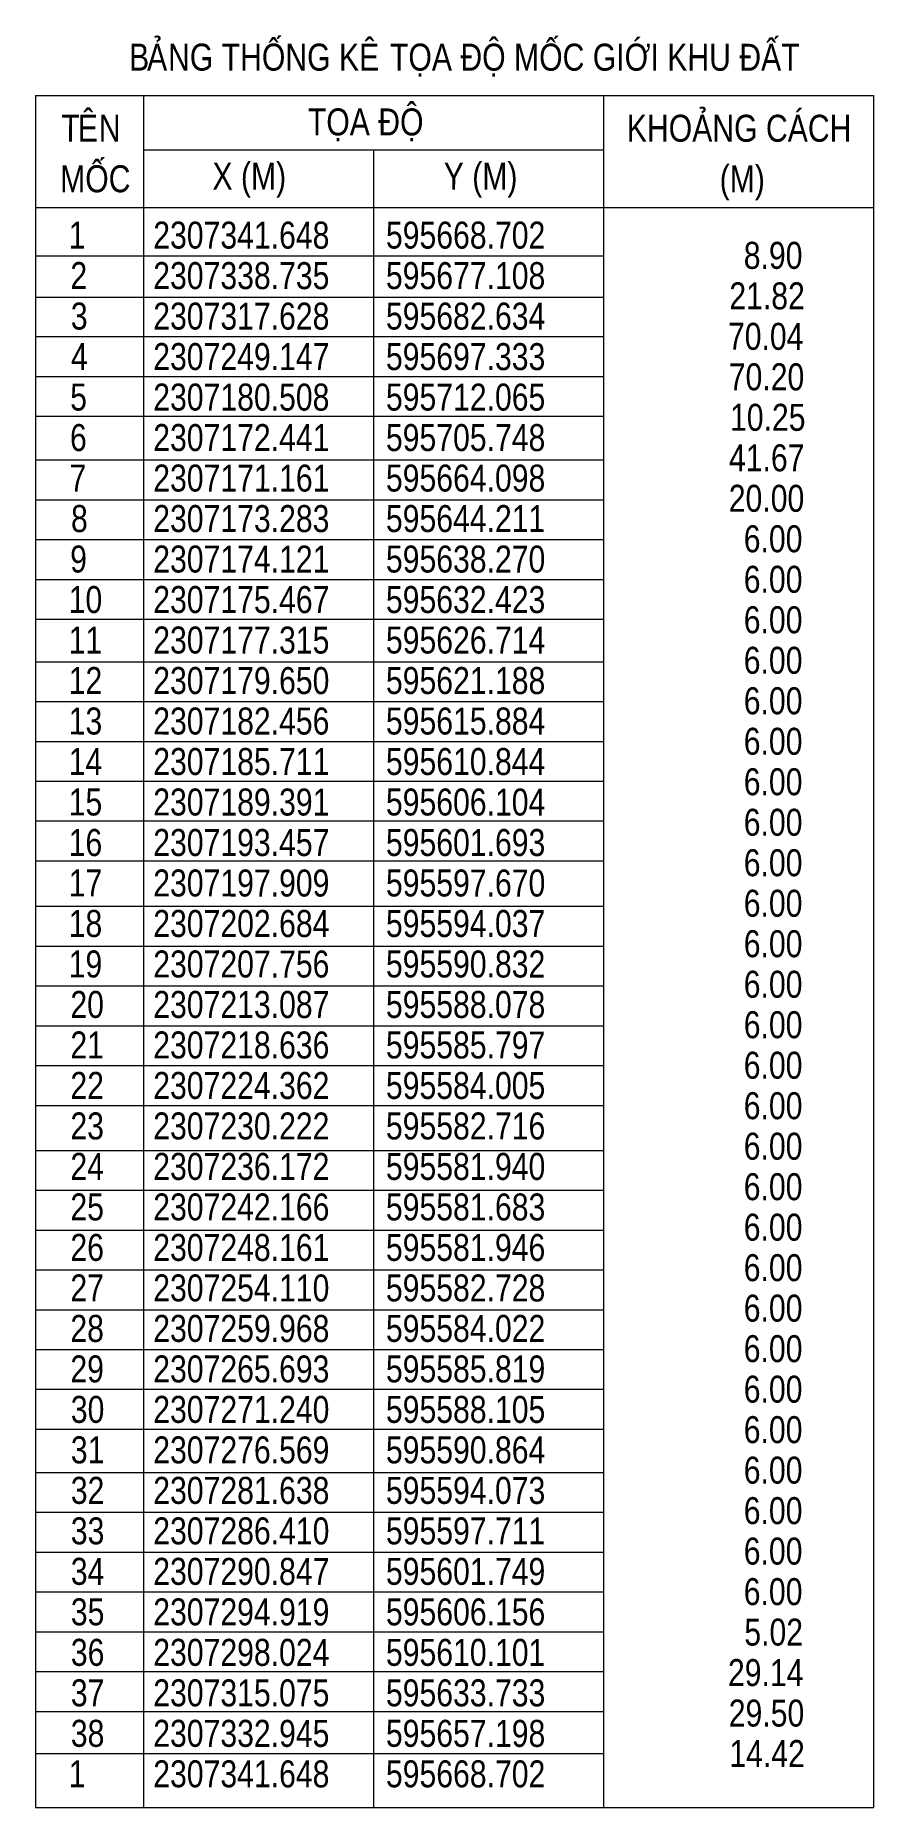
# Model space of a CAD drawing. Header units: millimetres. Extents: x 583747 to 596192, y 2304962 to 2309584.
# Drawn here: x 595403.9 to 595441.2, y 2307154.4 to 2307233.2 of the extents above; entities that cross this region are included whole.
import ezdxf

# ---------------------------------------------------------------- set-up
doc = ezdxf.new("R2010")
doc.units = ezdxf.units.MM
doc.layers.add('Level 2', color=7, linetype='Continuous', lineweight=0)
doc.layers.add('Level 26', color=7, linetype='Continuous', lineweight=0)
doc.styles.add('Style-.VnArialH', font='')
doc.styles.get('Style-.VnArialH').set_extended_font_data('.VnArialH')

msp = doc.modelspace()

# ---------------------------------------------------------------- texts
at = {"layer": 'Level 26', "color": 7, "style": 'Style-.VnArialH', "width": 0.8}
for s, p in [('¶', (595408.878, 2307231.62)), ('ng thèng k£', (595409.81, 2307231.62)), ('täa ®é mèc giíi khu ®Êt', (595419.676, 2307231.62)), ('B', (595408.078, 2307231.62)), ('ª', (595405.801, 2307228.46)), ('Täa ®é', (595416.026, 2307228.74)), ('Kho¶NG C¸CH', (595430.204, 2307228.46)), ('T', (595405.068, 2307228.46)), ('n', (595406.733, 2307228.46)), ('Mèc', (595405.012, 2307226.212)), ('X (m)', (595411.784, 2307226.332)), ('Y (m)', (595422.065, 2307226.332)), ('(m)', (595434.331, 2307226.212)), ('1', (595405.394, 2307223.708)), ('2307341.648', (595409.153, 2307223.708)), ('595668.702', (595419.496, 2307223.708)), ('  8.90', (595434.657, 2307222.808)), ('2', (595405.469, 2307221.908)), ('2307338.735', (595409.153, 2307221.908)), ('595677.108', (595419.496, 2307221.908)), ('  21.82', (595434.016, 2307221.008)), ('3', (595405.489, 2307220.108)), ('2307317.628', (595409.153, 2307220.108)), ('595682.634', (595419.496, 2307220.108)), ('  70.04', (595433.955, 2307219.208)), ('4', (595405.497, 2307218.308)), ('2307249.147', (595409.153, 2307218.308)), ('595697.333', (595419.496, 2307218.308)), ('  70.20', (595433.991, 2307217.408)), ('5', (595405.46, 2307216.508)), ('2307180.508', (595409.153, 2307216.508)), ('595712.065', (595419.496, 2307216.508)), ('  10.25', (595434.047, 2307215.608)), ('6', (595405.451, 2307214.708)), ('2307172.441', (595409.153, 2307214.708)), ('595705.748', (595419.496, 2307214.708)), ('  41.67', (595434, 2307213.808)), ('7', (595405.432, 2307212.908)), ('2307171.161', (595409.153, 2307212.908)), ('595664.098', (595419.496, 2307212.908)), ('  20.00', (595433.991, 2307212.008)), ('8', (595405.498, 2307211.108)), ('2307173.283', (595409.153, 2307211.108)), ('595644.211', (595419.496, 2307211.108)), ('  6.00', (595434.657, 2307210.208)), ('9', (595405.46, 2307209.308)), ('2307174.121', (595409.153, 2307209.308)), ('595638.270', (595419.496, 2307209.308)), ('  6.00', (595434.657, 2307208.408)), ('10', (595405.394, 2307207.508)), ('2307175.467', (595409.153, 2307207.508)), ('595632.423', (595419.496, 2307207.508)), ('  6.00', (595434.657, 2307206.608)), ('11', (595405.394, 2307205.708)), ('2307177.315', (595409.153, 2307205.708)), ('595626.714', (595419.496, 2307205.708)), ('  6.00', (595434.657, 2307204.808)), ('12', (595405.394, 2307203.908)), ('2307179.650', (595409.153, 2307203.908)), ('595621.188', (595419.496, 2307203.908)), ('  6.00', (595434.657, 2307203.008)), ('13', (595405.394, 2307202.108)), ('2307182.456', (595409.153, 2307202.108)), ('595615.884', (595419.496, 2307202.108)), ('  6.00', (595434.657, 2307201.208)), ('14', (595405.394, 2307200.308)), ('2307185.711', (595409.153, 2307200.308)), ('595610.844', (595419.496, 2307200.308)), ('  6.00', (595434.657, 2307199.408)), ('15', (595405.394, 2307198.508)), ('2307189.391', (595409.153, 2307198.508)), ('595606.104', (595419.496, 2307198.508)), ('  6.00', (595434.657, 2307197.608)), ('16', (595405.394, 2307196.708)), ('2307193.457', (595409.153, 2307196.708)), ('595601.693', (595419.496, 2307196.708)), ('  6.00', (595434.657, 2307195.808)), ('17', (595405.394, 2307194.908)), ('2307197.909', (595409.153, 2307194.908)), ('595597.670', (595419.496, 2307194.908)), ('  6.00', (595434.657, 2307194.008)), ('18', (595405.394, 2307193.108)), ('2307202.684', (595409.153, 2307193.108)), ('595594.037', (595419.496, 2307193.108)), ('  6.00', (595434.657, 2307192.208)), ('19', (595405.394, 2307191.308)), ('2307207.756', (595409.153, 2307191.308)), ('595590.832', (595419.496, 2307191.308)), ('  6.00', (595434.657, 2307190.408)), ('20', (595405.469, 2307189.508)), ('2307213.087', (595409.153, 2307189.508)), ('595588.078', (595419.496, 2307189.508)), ('  6.00', (595434.657, 2307188.608)), ('21', (595405.469, 2307187.708)), ('2307218.636', (595409.153, 2307187.708)), ('595585.797', (595419.496, 2307187.708)), ('  6.00', (595434.657, 2307186.808)), ('22', (595405.469, 2307185.908)), ('2307224.362', (595409.153, 2307185.908)), ('595584.005', (595419.496, 2307185.908)), ('  6.00', (595434.657, 2307185.008)), ('23', (595405.469, 2307184.108)), ('2307230.222', (595409.153, 2307184.108)), ('595582.716', (595419.496, 2307184.108)), ('  6.00', (595434.657, 2307183.208)), ('24', (595405.469, 2307182.308)), ('2307236.172', (595409.153, 2307182.308)), ('595581.940', (595419.496, 2307182.308)), ('  6.00', (595434.657, 2307181.408)), ('25', (595405.469, 2307180.508)), ('2307242.166', (595409.153, 2307180.508)), ('595581.683', (595419.496, 2307180.508)), ('  6.00', (595434.657, 2307179.608)), ('26', (595405.469, 2307178.708)), ('2307248.161', (595409.153, 2307178.708)), ('595581.946', (595419.496, 2307178.708)), ('  6.00', (595434.657, 2307177.808)), ('27', (595405.469, 2307176.908)), ('2307254.110', (595409.153, 2307176.908)), ('595582.728', (595419.496, 2307176.908)), ('  6.00', (595434.657, 2307176.008)), ('28', (595405.469, 2307175.108)), ('2307259.968', (595409.153, 2307175.108)), ('595584.022', (595419.496, 2307175.108)), ('  6.00', (595434.657, 2307174.208)), ('29', (595405.469, 2307173.308)), ('2307265.693', (595409.153, 2307173.308)), ('595585.819', (595419.496, 2307173.308)), ('  6.00', (595434.657, 2307172.408)), ('30', (595405.489, 2307171.508)), ('2307271.240', (595409.153, 2307171.508)), ('595588.105', (595419.496, 2307171.508)), ('  6.00', (595434.657, 2307170.608)), ('31', (595405.489, 2307169.708)), ('2307276.569', (595409.153, 2307169.708)), ('595590.864', (595419.496, 2307169.708)), ('  6.00', (595434.657, 2307168.808)), ('32', (595405.489, 2307167.908)), ('2307281.638', (595409.153, 2307167.908)), ('595594.073', (595419.496, 2307167.908)), ('  6.00', (595434.657, 2307167.008)), ('33', (595405.489, 2307166.108)), ('2307286.410', (595409.153, 2307166.108)), ('595597.711', (595419.496, 2307166.108)), ('  6.00', (595434.657, 2307165.208)), ('34', (595405.489, 2307164.308)), ('2307290.847', (595409.153, 2307164.308)), ('595601.749', (595419.496, 2307164.308)), ('  6.00', (595434.657, 2307163.408)), ('35', (595405.489, 2307162.508)), ('2307294.919', (595409.153, 2307162.508)), ('595606.156', (595419.496, 2307162.508)), ('  5.02', (595434.682, 2307161.608)), ('36', (595405.489, 2307160.708)), ('2307298.024', (595409.153, 2307160.708)), ('595610.101', (595419.496, 2307160.708)), ('  29.14', (595433.955, 2307159.808)), ('37', (595405.489, 2307158.908)), ('2307315.075', (595409.153, 2307158.908)), ('595633.733', (595419.496, 2307158.908)), ('  29.50', (595433.991, 2307158.008)), ('38', (595405.489, 2307157.108)), ('2307332.945', (595409.153, 2307157.108)), ('595657.198', (595419.496, 2307157.108)), ('  14.42', (595434.016, 2307156.208)), ('1', (595405.394, 2307155.308)), ('2307341.648', (595409.153, 2307155.308)), ('595668.702', (595419.496, 2307155.308))]:
    msp.add_text(s, height=1.2, rotation=359.97581, dxfattribs=at).set_placement(p)

# ---------------------------------------------------------------- linework, layer by layer
at = {"layer": 'Level 2', "color": 7, "linetype": 'Continuous', "lineweight": 0}
for p, q in [((595403.916, 2307230.508), (595403.916, 2307154.408)), ((595403.916, 2307230.508), (595441.172, 2307230.508)), ((595408.72, 2307230.508), (595408.72, 2307154.408)), ((595429.168, 2307230.508), (595429.168, 2307154.408)), ((595441.172, 2307230.508), (595441.172, 2307154.408)), ((595408.72, 2307228.1), (595429.168, 2307228.1)), ((595418.944, 2307228.1), (595418.944, 2307154.408)), ((595403.916, 2307225.532), (595441.172, 2307225.532)), ((595403.916, 2307223.381), (595429.168, 2307223.381)), ((595403.916, 2307221.549), (595429.168, 2307221.549)), ((595403.916, 2307219.798), (595429.168, 2307219.798)), ((595403.916, 2307218.028), (595429.168, 2307218.028)), ((595403.916, 2307216.258), (595429.168, 2307216.258)), ((595403.916, 2307214.312), (595429.168, 2307214.312)), ((595403.916, 2307212.542), (595429.168, 2307212.542)), ((595403.916, 2307210.772), (595429.168, 2307210.772)), ((595403.916, 2307209.002), (595429.168, 2307209.002)), ((595403.916, 2307207.231), (595429.168, 2307207.231)), ((595403.916, 2307205.343), (595429.168, 2307205.343)), ((595403.916, 2307203.573), (595429.168, 2307203.573)), ((595403.916, 2307201.803), (595429.168, 2307201.803)), ((595403.916, 2307200.033), (595429.168, 2307200.033)), ((595403.916, 2307198.263), (595429.168, 2307198.263)), ((595403.916, 2307196.492), (595429.168, 2307196.492)), ((595403.916, 2307194.471), (595429.168, 2307194.471)), ((595403.916, 2307192.701), (595429.168, 2307192.701)), ((595403.916, 2307190.93), (595429.168, 2307190.93)), ((595403.916, 2307189.16), (595429.168, 2307189.16)), ((595403.916, 2307187.39), (595429.168, 2307187.39)), ((595403.916, 2307185.62), (595429.168, 2307185.62)), ((595403.916, 2307183.62), (595429.168, 2307183.62)), ((595403.916, 2307181.85), (595429.168, 2307181.85)), ((595403.916, 2307180.08), (595429.168, 2307180.08)), ((595403.916, 2307178.31), (595429.168, 2307178.31)), ((595403.916, 2307176.539), (595429.168, 2307176.539)), ((595403.916, 2307174.769), (595429.168, 2307174.769)), ((595403.916, 2307172.999), (595429.168, 2307172.999)), ((595403.916, 2307171.229), (595429.168, 2307171.229)), ((595403.916, 2307169.303), (595429.168, 2307169.303)), ((595403.916, 2307167.533), (595429.168, 2307167.533)), ((595403.916, 2307165.763), (595429.168, 2307165.763)), ((595403.916, 2307163.992), (595429.168, 2307163.992)), ((595403.916, 2307162.222), (595429.168, 2307162.222)), ((595403.916, 2307160.452), (595429.168, 2307160.452)), ((595403.916, 2307158.682), (595429.168, 2307158.682)), ((595403.916, 2307156.81), (595429.168, 2307156.81)), ((595403.916, 2307154.408), (595441.172, 2307154.408))]:
    msp.add_line(p, q, dxfattribs=at)

msp.set_redraw_order([(e.dxf.handle, doc.entitydb.next_handle()) for e in msp.query("TEXT MTEXT ATTDEF DIMENSION ARC_DIMENSION")])  # texts and dimensions are drawn at this point

doc.saveas('drawing.dxf')
